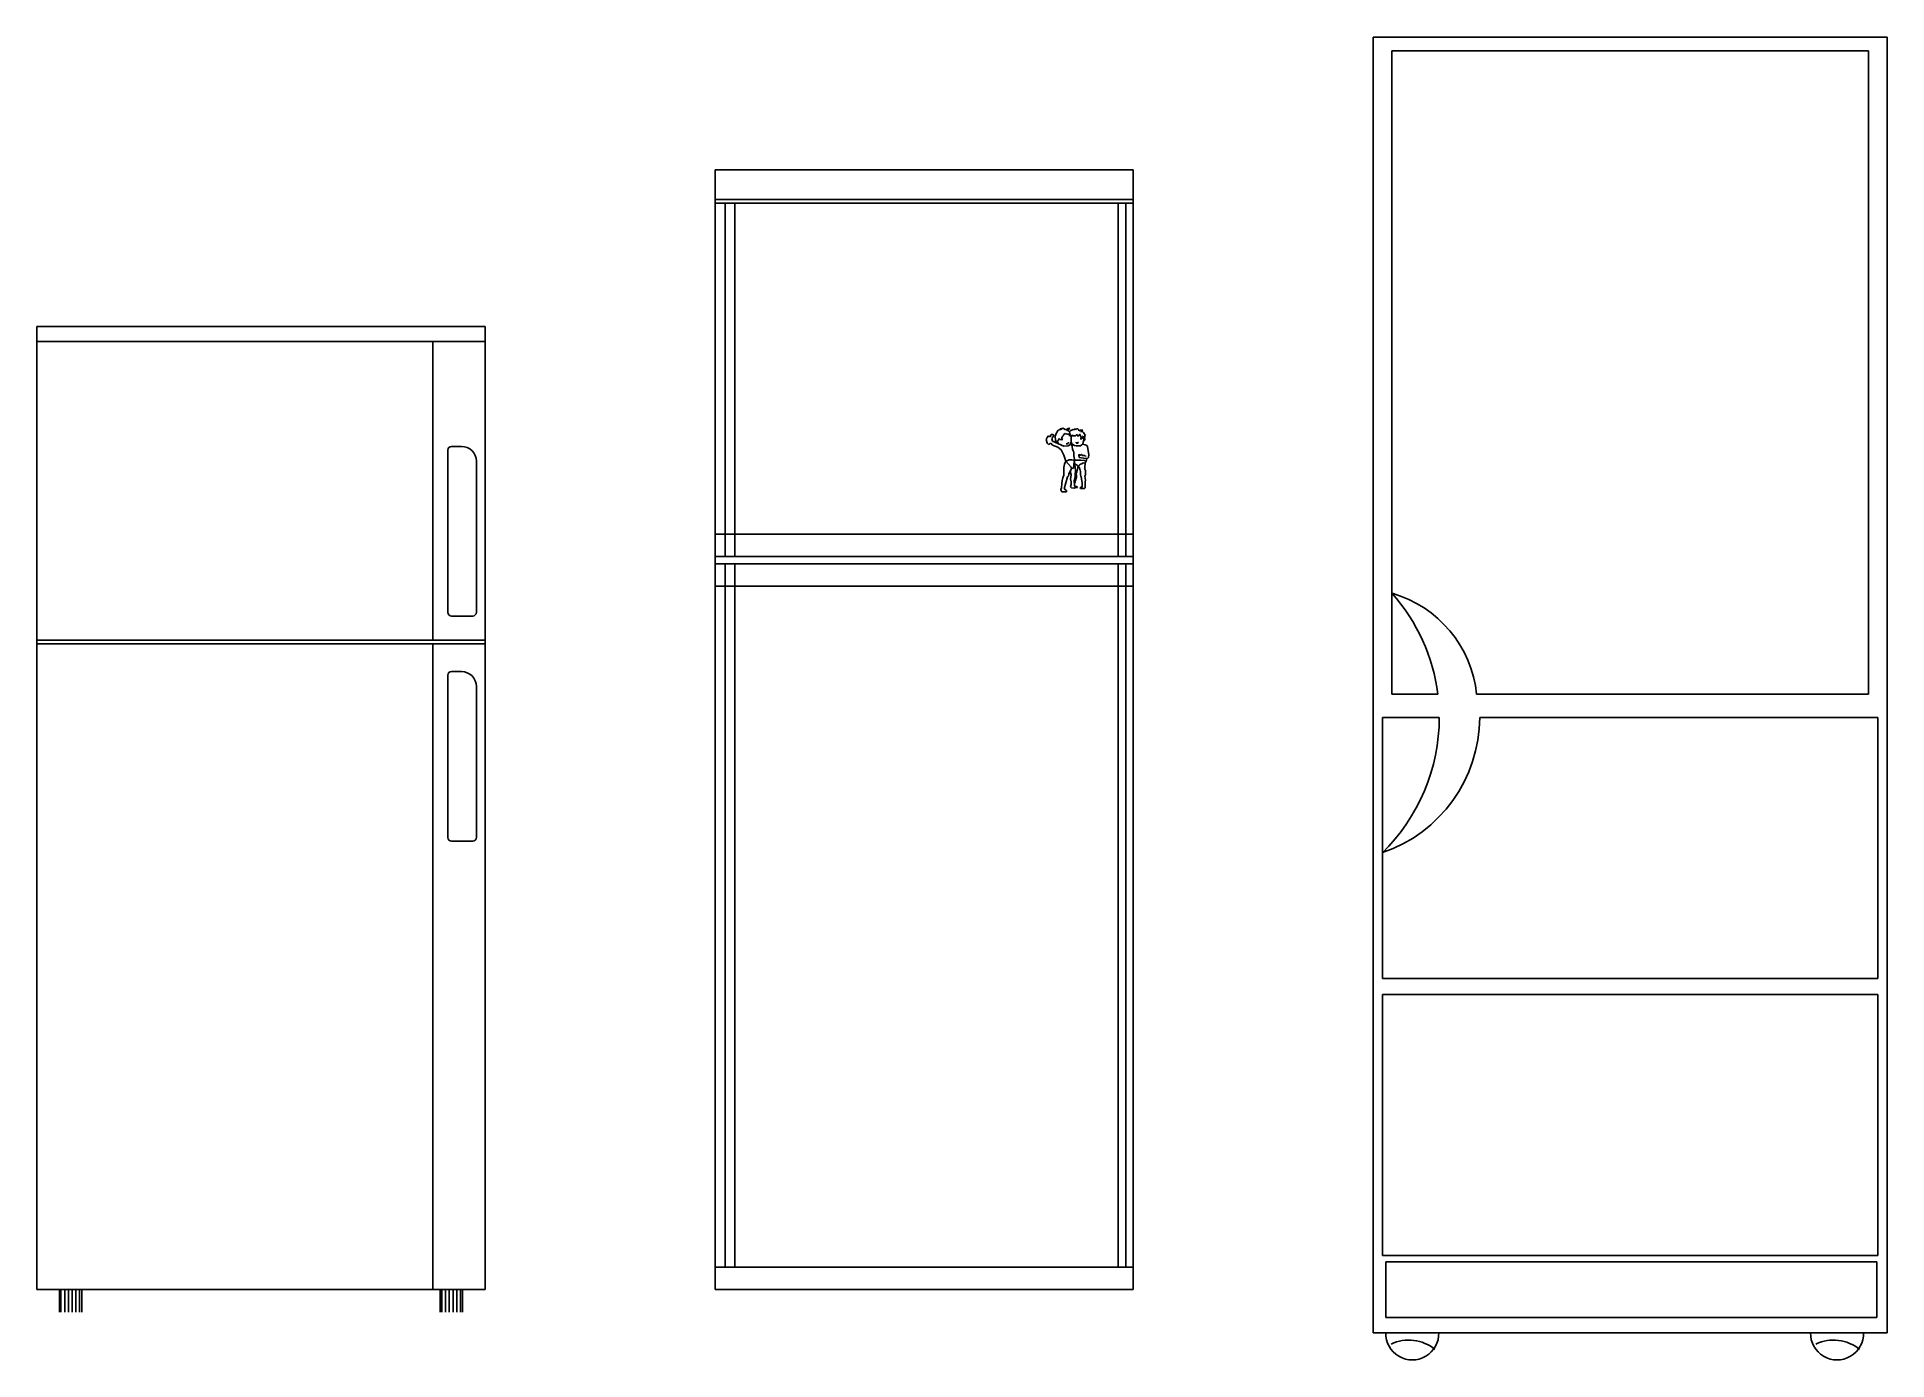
# Model space of a CAD drawing. Header units: millimetres. Extents: x 802 to 11587, y 857 to 9680.
# Drawn here: x 802 to 3279, y 7803 to 9575 of the extents above; entities that cross this region are included whole.
import ezdxf

# ---------------------------------------------------------------- set-up
doc = ezdxf.new("R2010")
doc.units = ezdxf.units.MM

msp = doc.modelspace()

# ---------------------------------------------------------------- linework, layer by layer
at = {"color": 0}
for p, q in [((2591.1, 7839.9), (2591.1, 9575.4)), ((2591.1, 9575.4), (3279, 9575.4)), ((3279, 9575.4), (3279, 7839.9)), ((2616.1, 8695.2), (2616.1, 9556.7)), ((2616.1, 9556.7), (3254, 9556.7)), ((3254, 9556.7), (3254, 8695.2)), ((801.7, 7897.7), (801.7, 9187.7)), ((1401.7, 9187.7), (801.7, 9187.7)), ((801.7, 9167.7), (1401.7, 9167.7)), ((1331.7, 9167.7), (1331.7, 8767.7)), ((1401.7, 9187.7), (1401.7, 7897.7)), ((1351.9, 8804.9), (1351.9, 9022.1)), ((1356.9, 9027.1), (1370.1, 9027.1)), ((1390.1, 9007.1), (1390.1, 8804.9)), ((1385.1, 8799.9), (1356.9, 8799.9)), ((801.7, 8767.7), (1401.7, 8767.7)), ((801.7, 8762.7), (1401.7, 8762.7)), ((1331.7, 8762.7), (1331.7, 7897.7)), ((1351.9, 8720.5), (1351.9, 8503.3)), ((1370.1, 8725.5), (1356.9, 8725.5)), ((1390.1, 8503.3), (1390.1, 8705.5)), ((2677.5, 8695.2), (2616.1, 8695.2)), ((3254, 8695.2), (2729.4, 8695.2)), ((2603.6, 8664), (2679.5, 8664)), ((2603.6, 8314.4), (2603.6, 8664)), ((2733.8, 8664), (3266.5, 8664)), ((3266.5, 8664), (3266.5, 8314.4)), ((1356.9, 8498.3), (1385.1, 8498.3)), ((3266.5, 8314.4), (2603.6, 8314.4)), ((2603.6, 8293.1), (3266.5, 8293.1)), ((2603.6, 7943.5), (2603.6, 8293.1)), ((3266.5, 8293.1), (3266.5, 7943.5)), ((3266.5, 7943.5), (2603.6, 7943.5)), ((2607.8, 7934.8), (3265.4, 7934.8)), ((2607.8, 7860.3), (2607.8, 7934.8)), ((3265.4, 7934.8), (3265.4, 7860.3)), ((1401.7, 7897.7), (801.7, 7897.7)), ((831.7, 7867.7), (831.7, 7897.7)), ((833.8, 7867.7), (833.8, 7897.7)), ((838.8, 7867.7), (838.8, 7897.7)), ((843.8, 7867.7), (843.8, 7897.7)), ((848.8, 7867.7), (848.8, 7897.7)), ((853.8, 7867.7), (853.8, 7897.7)), ((858.8, 7867.7), (858.8, 7897.7)), ((861.7, 7867.7), (861.7, 7897.7)), ((1341.7, 7897.7), (1341.7, 7867.7)), ((1343.8, 7867.7), (1343.8, 7897.7)), ((1348.8, 7867.7), (1348.8, 7897.7)), ((1353.8, 7867.7), (1353.8, 7897.7)), ((1358.8, 7867.7), (1358.8, 7897.7)), ((1363.8, 7867.7), (1363.8, 7897.7)), ((1368.8, 7867.7), (1368.8, 7897.7)), ((1371.7, 7897.7), (1371.7, 7867.7)), ((3265.4, 7860.3), (2607.8, 7860.3)), ((3279, 7839.9), (2591.1, 7839.9))]:
    msp.add_line(p, q, dxfattribs=at)
at = {"color": 0, "lineweight": -2}
for p, q in [((1709.6, 9397.7), (1709.6, 7897.7)), ((2269.6, 9397.7), (1709.6, 9397.7)), ((2269.6, 7897.7), (2269.6, 9397.7)), ((2269.6, 9357.7), (1709.6, 9357.7)), ((2269.6, 9352.7), (1709.6, 9352.7)), ((1723, 9352.7), (1723, 8879.7)), ((1736.3, 9352.7), (1736.3, 8879.7)), ((2249.6, 8879.7), (2249.6, 9352.7)), ((2259.6, 8879.7), (2259.6, 9352.7)), ((2159.2, 9042.6), (2159, 9040.1)), ((2160.1, 9043.2), (2159.2, 9042.6)), ((2162.4, 9043.2), (2160.1, 9043.2)), ((2163.2, 9040.5), (2162.4, 9043.2)), ((2166.7, 9045.1), (2165.1, 9040.9)), ((2169, 9048.6), (2166.7, 9045.1)), ((2174.4, 9050.1), (2169, 9048.6)), ((2171.3, 9050.5), (2175.2, 9051.3)), ((2174.4, 9050.1), (2171.3, 9050.5)), ((2175.2, 9051.3), (2179.4, 9049.4)), ((2175.7, 9041.4), (2176.9, 9042.9)), ((2176.9, 9042.9), (2178.6, 9044.4)), ((2178.6, 9044.4), (2179.7, 9043.7)), ((2179.4, 9049.4), (2183.6, 9051.7)), ((2179.7, 9043.7), (2181.4, 9043.3)), ((2184.8, 9050.9), (2180.6, 9048.2)), ((2182.4, 9048.4), (2180.6, 9048.2)), ((2181.4, 9043.3), (2182.9, 9043.5)), ((2183, 9048), (2182.4, 9048.4)), ((2182.9, 9043.5), (2184.1, 9042.5)), ((2183.9, 9047.5), (2183, 9048)), ((2183.6, 9051.7), (2184.8, 9050.9)), ((2184.3, 9046.4), (2183.9, 9047.5)), ((2184.1, 9042.5), (2184.4, 9041)), ((2184.8, 9044.9), (2184.3, 9046.4)), ((2184.4, 9041), (2185.4, 9042.7)), ((2184.5, 9046.6), (2186.1, 9048.5)), ((2185.4, 9042.7), (2184.8, 9044.9)), ((2186.3, 9039.7), (2185.4, 9042.7)), ((2186.1, 9048.5), (2189.2, 9049.5)), ((2187.3, 9041.7), (2187.9, 9042.2)), ((2187.9, 9042.2), (2188.3, 9042.4)), ((2188.4, 9042.6), (2188.3, 9041.4)), ((2188.3, 9042.4), (2188.4, 9042.6)), ((2189.2, 9049.5), (2191, 9049.3)), ((2190.4, 9050.1), (2192.3, 9050.3)), ((2191, 9049.3), (2190.4, 9050.1)), ((2192.3, 9050.3), (2193.5, 9049.5)), ((2192.4, 9041.2), (2193.2, 9042.1)), ((2193.2, 9042.1), (2194.2, 9042.7)), ((2193.5, 9049.5), (2193.7, 9050.7)), ((2193.7, 9050.7), (2195.3, 9050.5)), ((2194.2, 9042.7), (2195.1, 9042.7)), ((2195.1, 9042.7), (2195.1, 9041.9)), ((2195.3, 9050.5), (2196.8, 9049.3)), ((2196.8, 9049.3), (2197, 9048.1)), ((2196.9, 9041.9), (2197.2, 9042.4)), ((2197, 9048.1), (2199, 9048.9)), ((2197.2, 9042.4), (2197.7, 9043.1)), ((2197.7, 9043.1), (2198.5, 9043.2)), ((2198.5, 9043.2), (2198.5, 9042.2)), ((2198.5, 9042.2), (2199, 9040.7)), ((2199, 9048.9), (2202.3, 9048.7)), ((2200.9, 9048.5), (2199.6, 9046.6)), ((2199.6, 9046.6), (2201.5, 9047.2)), ((2202.3, 9048.7), (2200.9, 9048.5)), ((2201.5, 9047.2), (2202.9, 9045.8)), ((2202.9, 9045.8), (2205.1, 9041.9)), ((2154.4, 9039.2), (2153.1, 9036.1)), ((2153.1, 9036.1), (2154.3, 9031.3)), ((2154.3, 9031.3), (2156.3, 9029.7)), ((2156.3, 9041.3), (2154.4, 9039.2)), ((2159, 9040.1), (2156.3, 9041.3)), ((2156.3, 9029.7), (2159.4, 9031.3)), ((2159.4, 9031.3), (2161.7, 9028.9)), ((2160.5, 9037), (2162.1, 9039.7)), ((2161.7, 9034.3), (2160.5, 9037)), ((2176.5, 9027.6), (2161.7, 9034.3)), ((2161.7, 9028.9), (2165.1, 9027.4)), ((2162.1, 9039.7), (2163.2, 9040.5)), ((2165.1, 9040.9), (2165.5, 9035.1)), ((2165.1, 9027.4), (2168.6, 9026.2)), ((2165.5, 9035.1), (2168.2, 9031.3)), ((2167.9, 9034.1), (2169, 9034.9)), ((2169.1, 9031), (2167.9, 9034.1)), ((2168.6, 9026.2), (2173.2, 9022.4)), ((2169, 9034.9), (2170.2, 9036.6)), ((2170.2, 9036.6), (2170.3, 9037.8)), ((2170.3, 9037.8), (2171.4, 9036.5)), ((2171.4, 9036.5), (2173.3, 9036)), ((2173.2, 9022.4), (2176.7, 9015.5)), ((2173.3, 9036), (2175.4, 9036.3)), ((2173.9, 9038.4), (2174.3, 9039.7)), ((2174, 9037.4), (2173.9, 9038.4)), ((2175.4, 9036.3), (2174, 9037.4)), ((2174.3, 9039.7), (2175.7, 9041.4)), ((2182.5, 9027.7), (2176.5, 9027.6)), ((2179.8, 9030.6), (2181.1, 9030.6)), ((2181.1, 9030.6), (2181.9, 9030.8)), ((2181.9, 9030.8), (2182.4, 9031.3)), ((2182.4, 9031.3), (2182.9, 9031.7)), ((2184.6, 9029.3), (2182.5, 9027.7)), ((2182.9, 9031.7), (2183.1, 9032.3)), ((2183.1, 9032.3), (2183.1, 9032.6)), ((2186.4, 9032.3), (2184.6, 9029.3)), ((2185.2, 9029.5), (2186.8, 9029.8)), ((2186, 9041.4), (2187.3, 9041.7)), ((2186.4, 9038), (2186.3, 9039.7)), ((2186.7, 9035.9), (2186.4, 9038)), ((2186.4, 9032.3), (2186.7, 9034.5)), ((2187.9, 9028.5), (2186.5, 9028)), ((2186.7, 9034.5), (2186.7, 9035.9)), ((2187.2, 9030.5), (2186.7, 9034)), ((2186.8, 9029.8), (2187.7, 9029.4)), ((2191.1, 9028.5), (2187.2, 9030.5)), ((2187.7, 9029.4), (2189.3, 9029.4)), ((2188.3, 9041.4), (2187.9, 9041.2)), ((2187.9, 9041.2), (2189.1, 9041.2)), ((2189.5, 9029.4), (2187.9, 9028.5)), ((2187.9, 9028.4), (2187.9, 9026.9)), ((2187.9, 9026.9), (2188.5, 9023.3)), ((2188.5, 9023.3), (2189.2, 9021.1)), ((2189.1, 9041.2), (2192.4, 9041.2)), ((2189.2, 9021.1), (2190.2, 9019.2)), ((2190.2, 9019.2), (2190.2, 9018.7)), ((2190.2, 9018.7), (2190.2, 9014.8)), ((2193.3, 9027.8), (2191.1, 9028.5)), ((2193.1, 9032.3), (2193.1, 9032.7)), ((2193.2, 9031.9), (2193.1, 9032.3)), ((2193.2, 9032.4), (2193.8, 9031.9)), ((2193.6, 9031.3), (2193.2, 9031.9)), ((2197.8, 9027.7), (2193.3, 9027.8)), ((2195.6, 9031.3), (2193.6, 9031.3)), ((2193.8, 9031.9), (2195.1, 9032)), ((2195.1, 9041.6), (2194.6, 9041.4)), ((2194.6, 9041.4), (2194.7, 9041.2)), ((2194.7, 9041.2), (2196.6, 9041.4)), ((2195.1, 9041.9), (2195.1, 9041.6)), ((2195.1, 9032), (2195.7, 9032.2)), ((2196.1, 9031.8), (2195.6, 9031.3)), ((2195.7, 9032.2), (2196.4, 9032.4)), ((2196.4, 9032.4), (2196.1, 9031.8)), ((2196.6, 9041.4), (2196.9, 9041.9)), ((2198.8, 9028), (2197.8, 9027.7)), ((2200.6, 9029.1), (2198.8, 9028)), ((2199, 9040.7), (2199.9, 9039.1)), ((2199.4, 9036.4), (2200, 9037.1)), ((2199.5, 9036.9), (2199.4, 9036.4)), ((2200, 9038.7), (2199.5, 9037.6)), ((2199.5, 9037.6), (2199.5, 9036.9)), ((2199.9, 9039.1), (2200, 9038.7)), ((2200, 9037.1), (2200.7, 9037.6)), ((2201.9, 9029.9), (2200.6, 9029.1)), ((2200.7, 9037.6), (2201.2, 9038.4)), ((2201.2, 9038.4), (2201.7, 9039.4)), ((2201.7, 9040.4), (2202.7, 9040.6)), ((2201.7, 9039.4), (2201.7, 9040.4)), ((2202.3, 9030.5), (2201.9, 9029.9)), ((2201.9, 9029.9), (2205.4, 9029.1)), ((2202.7, 9032.7), (2202.3, 9030.5)), ((2202.7, 9040.6), (2202.7, 9038.6)), ((2202.7, 9038.6), (2203.5, 9037.1)), ((2203.5, 9035.6), (2202.7, 9032.7)), ((2203.5, 9038.3), (2203.5, 9035.6)), ((2203.9, 9036.6), (2203.5, 9038.3)), ((2203.5, 9037.1), (2204.3, 9036.3)), ((2204.5, 9036), (2203.9, 9036.6)), ((2205.1, 9041.9), (2204.3, 9038.9)), ((2204.3, 9038.9), (2204.7, 9036.6)), ((2205.1, 9035.8), (2204.5, 9036)), ((2204.7, 9036.6), (2205.1, 9035.8)), ((2205.4, 9029.1), (2207.6, 9028.1)), ((2207.6, 9028.1), (2208.4, 9026.8)), ((2208.4, 9026.8), (2210.3, 9015.7)), ((2177.5, 9003.2), (2176.6, 8998.6)), ((2176.6, 8998.6), (2176.7, 8988.5)), ((2176.7, 9015.5), (2179, 9008.5)), ((2179.3, 9007.2), (2177.5, 9003.2)), ((2179, 9008.5), (2179.6, 9005.8)), ((2180, 9007.4), (2179.2, 9007.2)), ((2179.2, 9007.2), (2186.5, 8999.2)), ((2183.8, 9009), (2180, 9007.4)), ((2183.4, 8990.1), (2187.1, 8997.3)), ((2187.3, 9009), (2183.8, 9009)), ((2185.3, 8993.7), (2186.6, 8988.8)), ((2186.5, 8999.2), (2186.9, 8998.1)), ((2186.9, 8998.1), (2189.3, 8997.4)), ((2189.3, 9008.7), (2187.3, 9009)), ((2191, 9008.7), (2189.3, 9008.7)), ((2189.3, 8997.4), (2189.9, 9001)), ((2189.9, 9001), (2190.3, 9003.5)), ((2190.2, 9014.8), (2190.4, 9011.7)), ((2190.3, 9003.5), (2190.8, 9008.2)), ((2190.4, 9011.7), (2190.8, 9009.8)), ((2190.8, 9009.8), (2191, 9008.7)), ((2191, 9008.9), (2190.8, 9005.6)), ((2190.8, 9008.2), (2191, 9008.9)), ((2190.8, 9005.6), (2191.5, 9002.5)), ((2191.2, 9008.6), (2193.8, 9008.6)), ((2191.9, 9003.6), (2191.2, 9004.2)), ((2191.5, 9002.5), (2192.5, 8994.8)), ((2192.5, 8994.8), (2191.7, 8989.1)), ((2192.8, 9002.7), (2191.9, 9003.6)), ((2193.7, 9002.2), (2192.8, 9002.7)), ((2194.1, 8993), (2193.4, 8990.9)), ((2194.4, 9001.8), (2193.7, 9002.2)), ((2193.8, 9008.6), (2199.3, 9008.5)), ((2194.8, 8996.4), (2194.1, 8993)), ((2195.7, 9000.1), (2194.4, 9001.8)), ((2195.8, 9000.4), (2194.8, 8996.4)), ((2195.9, 9000.3), (2195.7, 9000.1)), ((2195.8, 8996.8), (2195.7, 8996.5)), ((2197.5, 9002), (2195.9, 9000.3)), ((2197.2, 8999.2), (2196.2, 9000.3)), ((2196.6, 9015.2), (2197.3, 9016.3)), ((2197.3, 9012.2), (2196.6, 9015.2)), ((2197.5, 8998.3), (2197.2, 8999.2)), ((2197.3, 9016.3), (2197.4, 9016.7)), ((2206.2, 9011), (2197.3, 9012.2)), ((2197.4, 9016.7), (2198.2, 9015.2)), ((2197.9, 9002.3), (2197.5, 9002)), ((2198, 8996.1), (2197.5, 8998.3)), ((2198.9, 9003.3), (2197.9, 9002.3)), ((2198.4, 8995.4), (2198, 8996.1)), ((2198.2, 9015.2), (2199.1, 9015.5)), ((2198.8, 8993.6), (2198.4, 8995.4)), ((2199, 8989.1), (2198.8, 8993.6)), ((2200.7, 9003.8), (2198.9, 9003.3)), ((2199.1, 9015.5), (2199.6, 9015.7)), ((2199.3, 9008.5), (2205, 9008.1)), ((2199.6, 9015.7), (2200.1, 9016.3)), ((2200.1, 9016.3), (2200.5, 9016.3)), ((2200.5, 9016.3), (2201.1, 9014.7)), ((2202.8, 9005.1), (2200.7, 9003.8)), ((2201.1, 9014.7), (2202.7, 9014.7)), ((2202.7, 9014.7), (2203, 9014.8)), ((2205, 9004.7), (2202.8, 9005.1)), ((2203, 9014.8), (2203.5, 9014.8)), ((2203.5, 9014.8), (2204.7, 9014.7)), ((2204.8, 8997.9), (2204.5, 8997)), ((2204.5, 8997), (2204.8, 8996.4)), ((2204.7, 9014.7), (2205, 9014.4)), ((2204.9, 9000.8), (2204.8, 8997.9)), ((2204.8, 8996.4), (2205.6, 8994.8)), ((2205.4, 9002.9), (2204.9, 9000.8)), ((2205, 9014.4), (2206.8, 9014.1)), ((2205, 9008.1), (2205.4, 9007.2)), ((2206.2, 9006.3), (2205, 9004.7)), ((2205.4, 9007.2), (2206.5, 9007.2)), ((2205.4, 9004.8), (2205.4, 9002.9)), ((2205.6, 8994.8), (2205.7, 8993.2)), ((2205.7, 8993.2), (2205.7, 8991.7)), ((2208.8, 9011.2), (2206.2, 9011)), ((2206.9, 9008.9), (2206.2, 9006.3)), ((2207, 9010.8), (2206.9, 9008.9)), ((2209.9, 9012), (2208.8, 9011.2)), ((2210.3, 9015.7), (2209.9, 9012)), ((2172.7, 8970), (2172.5, 8968.9)), ((2172.5, 8968.9), (2174.2, 8966.3)), ((2173.5, 8971.1), (2172.7, 8970)), ((2174.2, 8977.2), (2173.5, 8971.1)), ((2174.3, 8981.4), (2174.2, 8977.2)), ((2175.5, 8984.8), (2174.3, 8981.4)), ((2176.7, 8988.5), (2175.5, 8984.8)), ((2177, 8970.3), (2181.8, 8986.4)), ((2179.1, 8968.9), (2177, 8970.3)), ((2180.2, 8968), (2179.1, 8968.9)), ((2180.4, 8966), (2180.2, 8968)), ((2181.8, 8986.4), (2183.1, 8987.4)), ((2183.1, 8987.4), (2183.4, 8990.1)), ((2185.9, 8986), (2185.8, 8983.5)), ((2185.8, 8983.5), (2186.7, 8979.7)), ((2186.6, 8976.1), (2185.8, 8973.4)), ((2185.8, 8973.4), (2186.1, 8972.6)), ((2186.6, 8988.8), (2185.9, 8986)), ((2186.1, 8972.6), (2187.1, 8971.4)), ((2186.7, 8979.7), (2186.6, 8976.1)), ((2187.1, 8971.4), (2190.5, 8971.2)), ((2190.5, 8971.2), (2191.3, 8971.6)), ((2190.6, 8980.3), (2190.7, 8981.1)), ((2190.6, 8979.8), (2190.6, 8980.3)), ((2190.6, 8979.3), (2190.6, 8979.8)), ((2190.8, 8977.4), (2190.6, 8979.3)), ((2191.7, 8986), (2190.7, 8981.1)), ((2191, 8974.6), (2190.8, 8977.4)), ((2191.5, 8973.2), (2191, 8974.6)), ((2191.7, 8979.1), (2191.1, 8978)), ((2191.3, 8971.6), (2191.6, 8971.7)), ((2192, 8973.2), (2191.5, 8973.2)), ((2191.6, 8971.7), (2193.8, 8971.9)), ((2191.7, 8989.1), (2191.7, 8986)), ((2192.3, 8981.6), (2191.7, 8980.7)), ((2191.7, 8980.7), (2191.7, 8979.1)), ((2194.2, 8973.2), (2192, 8973.2)), ((2192.9, 8982.5), (2192.3, 8981.6)), ((2193.2, 8984.5), (2192.9, 8982.5)), ((2193.5, 8986), (2193.2, 8984.5)), ((2193.4, 8990.9), (2193.5, 8987.9)), ((2193.5, 8987.9), (2193.5, 8986)), ((2193.8, 8971.9), (2194.8, 8972.2)), ((2194.8, 8972.2), (2194.2, 8973.2)), ((2198.9, 8971.8), (2198.7, 8971.4)), ((2198.7, 8971.4), (2198.8, 8970.8)), ((2198.8, 8970.8), (2199.1, 8970.8)), ((2199, 8972.1), (2198.9, 8971.8)), ((2199.3, 8987.3), (2199, 8989.1)), ((2199.2, 8972.3), (2199, 8972.1)), ((2199.1, 8970.8), (2199.8, 8970.8)), ((2200.1, 8972.3), (2199.2, 8972.3)), ((2199.7, 8986.1), (2199.3, 8987.3)), ((2200.2, 8984), (2199.7, 8986.1)), ((2199.8, 8970.8), (2200.6, 8970.4)), ((2200.1, 8972.3), (2200.7, 8972.3)), ((2200.5, 8983), (2200.2, 8984)), ((2201.1, 8978.4), (2200.5, 8983)), ((2200.6, 8970.4), (2201.4, 8970.7)), ((2200.7, 8972.3), (2201.1, 8972.4)), ((2201.3, 8974.4), (2201.1, 8978.4)), ((2201.1, 8972.4), (2201.3, 8973.1)), ((2201.3, 8974), (2201.3, 8974.4)), ((2201.3, 8973.6), (2201.3, 8974)), ((2201.3, 8973.1), (2201.3, 8973.6)), ((2201.4, 8970.7), (2202.1, 8970.7)), ((2202.1, 8970.7), (2202.4, 8970.7)), ((2202.4, 8970.7), (2203.2, 8970.6)), ((2203.2, 8970.6), (2204.1, 8970.6)), ((2205.4, 8971.6), (2204.1, 8970.6)), ((2205.3, 8988.2), (2204.6, 8987.3)), ((2204.6, 8987), (2204.9, 8987.4)), ((2204.6, 8987.3), (2204.6, 8987)), ((2204.9, 8987.4), (2205.7, 8981.9)), ((2205.7, 8989.1), (2205.3, 8988.2)), ((2205.7, 8981.9), (2205.4, 8979.6)), ((2205.4, 8979.6), (2205.4, 8971.6)), ((2205.7, 8991.7), (2205.7, 8989.1)), ((2174.2, 8966.3), (2180.4, 8966)), ((1709.6, 8909.7), (2269.6, 8909.7)), ((1709.6, 8879.7), (2269.6, 8879.7)), ((1709.6, 8869.7), (2269.6, 8869.7)), ((1723, 8869.7), (1723, 7927.7)), ((1736.3, 8869.7), (1736.3, 7927.7)), ((2249.6, 7927.7), (2249.6, 8869.7)), ((2259.6, 7927.7), (2259.6, 8869.7)), ((1709.6, 8839.7), (2269.6, 8839.7)), ((1709.6, 7927.7), (2269.6, 7927.7)), ((1709.6, 7897.7), (2269.6, 7897.7))]:
    msp.add_line(p, q, dxfattribs=at)
at = {"color": 0}
for centre, radius, start, end in [((1356.9, 9022.1), 5, 90, 180), ((1370.1, 9007.1), 20, 0, 90), ((2572.6, 8678.8), 157.7, 5.9644, 73.9662), ((2428.7, 8663.7), 250.8, 7.2103, 41.6443), ((1356.9, 8804.9), 5, 180, 270), ((1385.1, 8804.9), 5, 270, 0), ((1356.9, 8720.5), 5, 90, 180), ((1370.1, 8705.5), 20, 0, 90), ((2423.7, 8664.8), 255.8, 314.5634, 359.8135), ((2540.6, 8665.6), 193.2, 289.0336, 359.518), ((1356.9, 8503.3), 5, 180, 270), ((1385.1, 8503.3), 5, 270, 0), ((1385.1, 8503.3), 5, 270, 0), ((2643.3, 7839), 35.5, 178.4559, 1.5441), ((2638.6, 7775), 55.1, 50.6789, 115.521), ((3212.1, 7839), 35.5, 178.4559, 1.5441), ((3207.4, 7775), 55.1, 50.6789, 115.521)]:
    msp.add_arc(centre, radius, start, end, dxfattribs=at)

doc.saveas('drawing.dxf')
